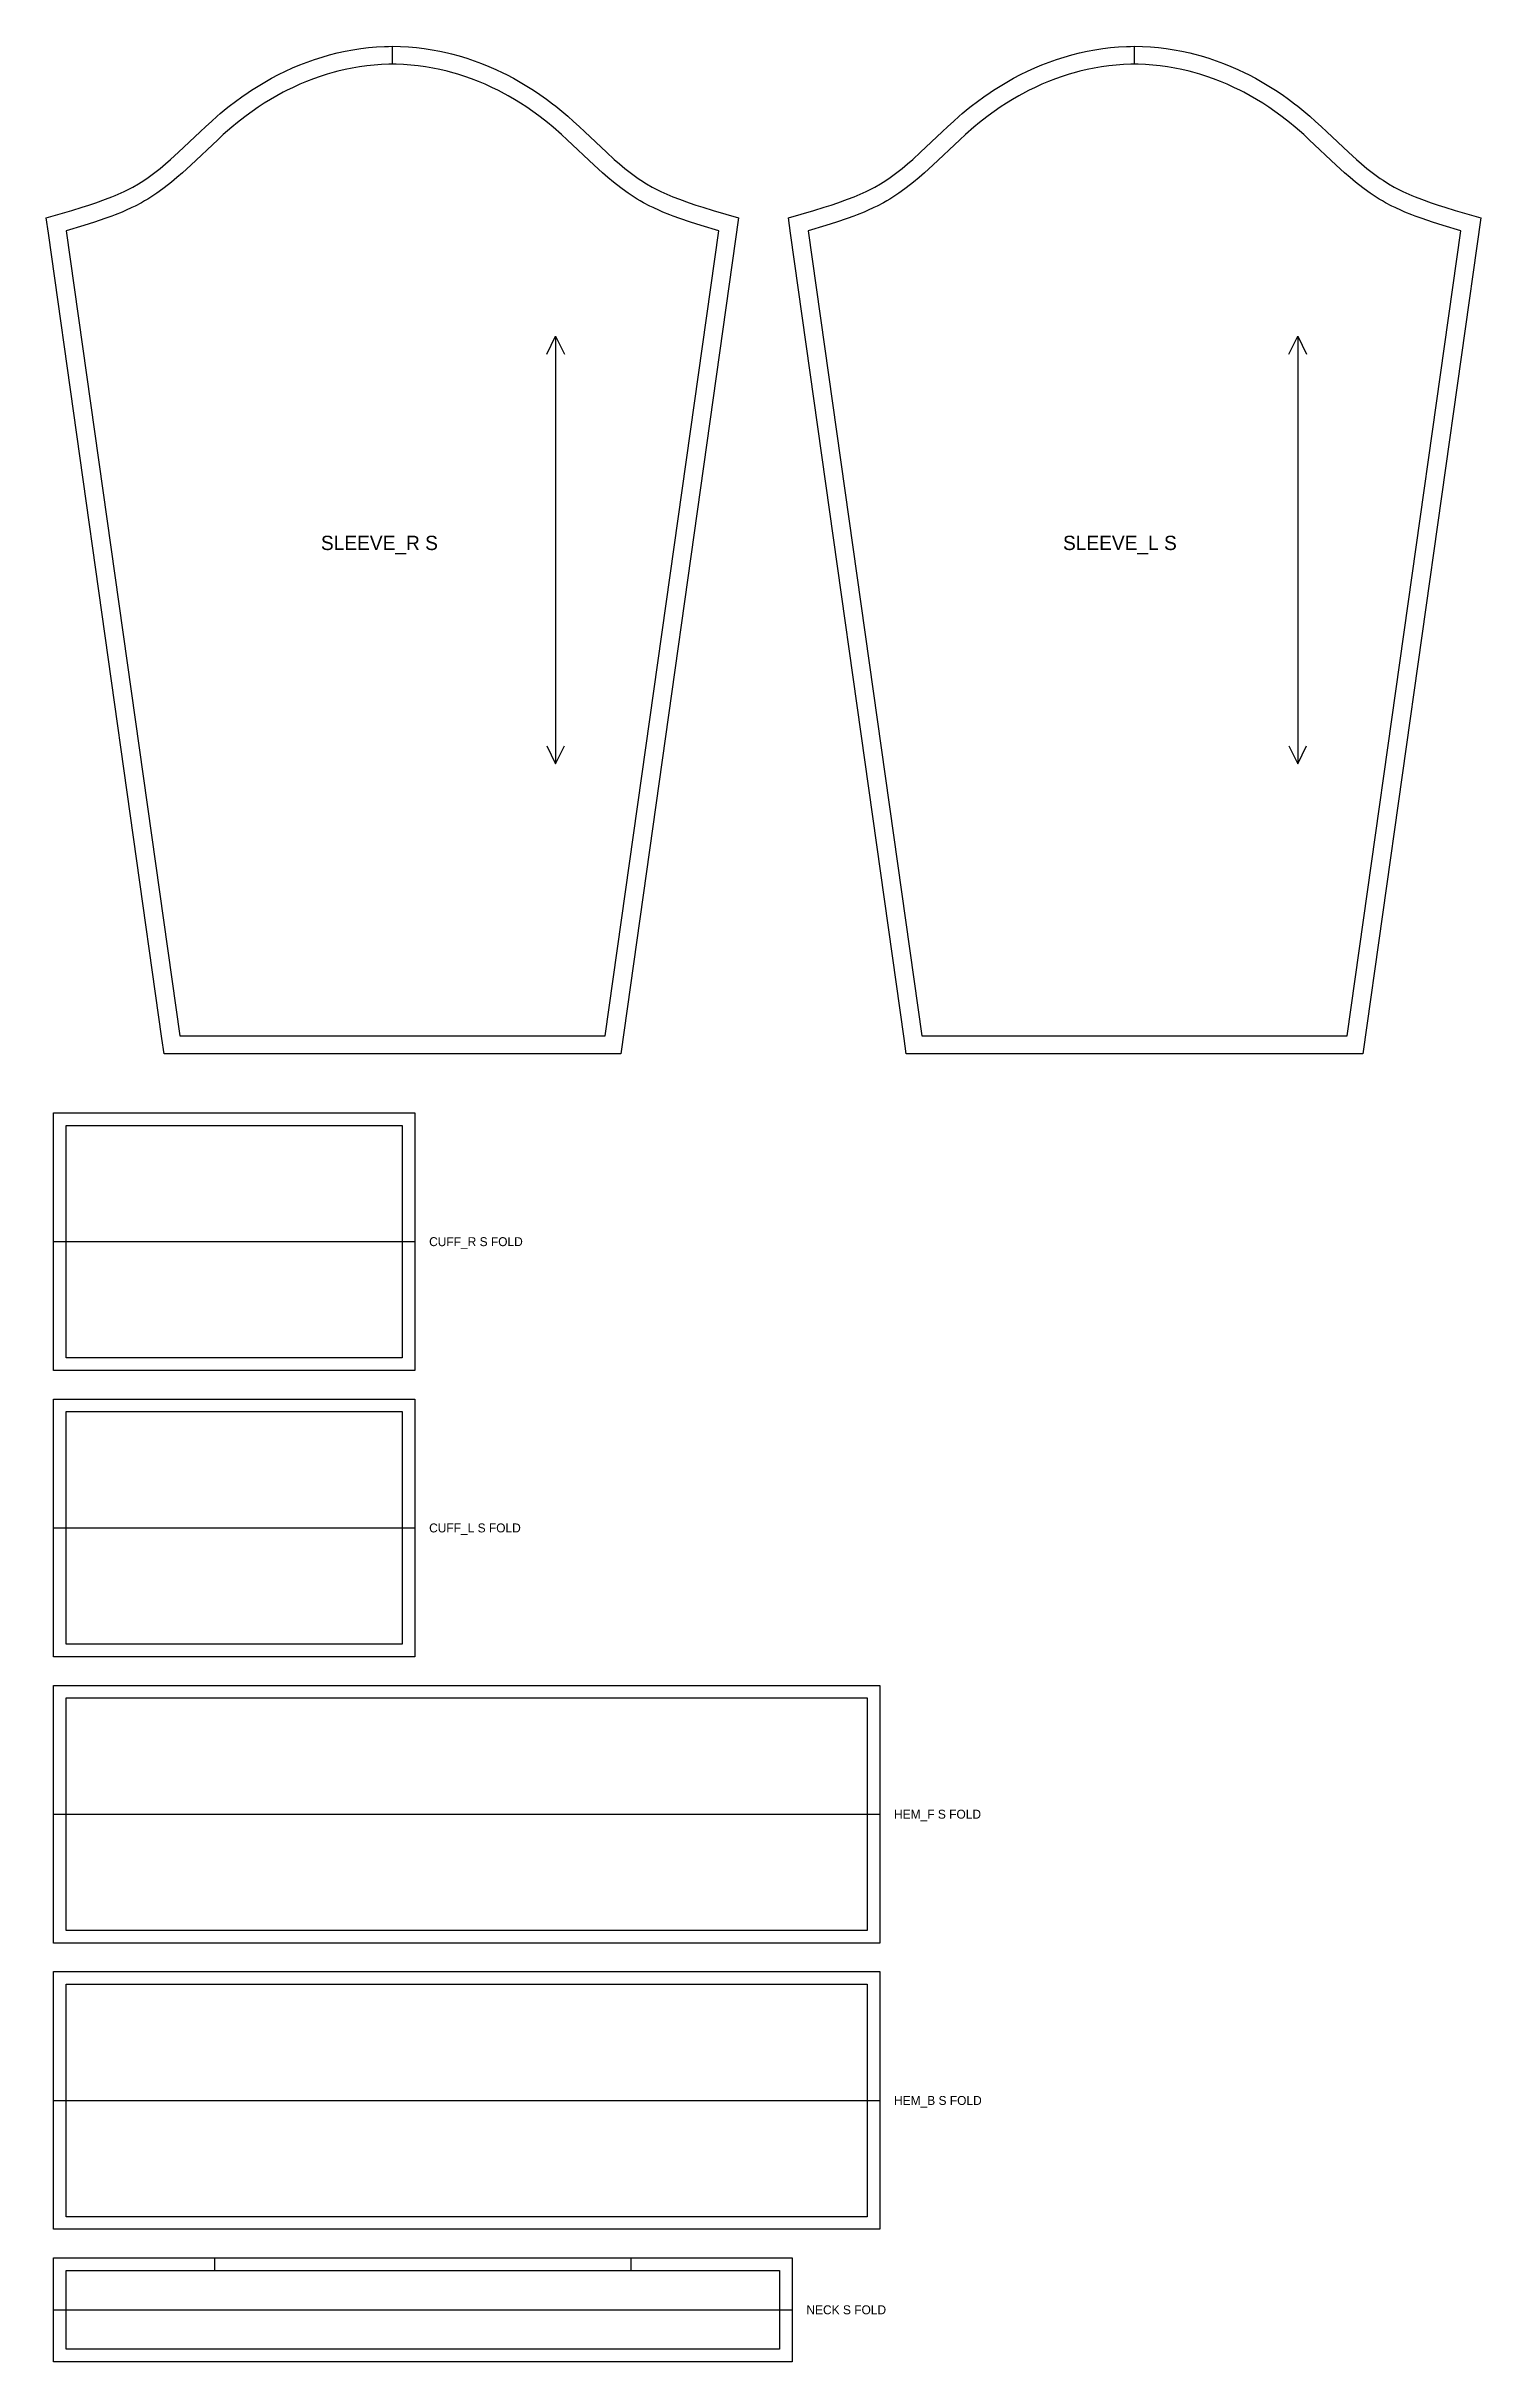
# Model space of a CAD drawing. Extents: x 24 to 1135, y 28 to 1984.
# Drawn here: x 24 to 826, y 28 to 1322 of the extents above; entities that cross this region are included whole.
import ezdxf

# ---------------------------------------------------------------- set-up
doc = ezdxf.new("R2010")
doc.units = 0
for name, color, linetype in [('CUT', 7, 'CONTINUOUS'), ('FOLD', 6, 'CONTINUOUS'), ('GRAIN', 3, 'CONTINUOUS'), ('NOTCH', 1, 'CONTINUOUS'), ('SEW', 5, 'CONTINUOUS'), ('TEXT', 2, 'CONTINUOUS')]:
    doc.layers.add(name, color=color, linetype=linetype)

msp = doc.modelspace()

# ---------------------------------------------------------------- texts
at = {"layer": 'TEXT'}
for s, height, p in [('SLEEVE_R S', 8, (177.5, 1040.55)), ('SLEEVE_L S', 8, (592.5, 1040.55)), ('CUFF_R S FOLD', 5, (238, 651.5)), ('CUFF_L S FOLD', 5, (238, 491.5)), ('HEM_F S FOLD', 5, (498, 331.5)), ('HEM_B S FOLD', 5, (498, 171.5)), ('NECK S FOLD', 5, (449, 54.5))]:
    msp.add_text(s, height=height, dxfattribs=at).set_placement(p)

# ---------------------------------------------------------------- linework, layer by layer
at = {"layer": 'CUT'}
for points in [[(25.098, 1217.603), (23.892, 1226.149), (38.112, 1230.352), (43.954, 1232.131), (47.78, 1233.347), (51.542, 1234.6), (57.048, 1236.573), (60.616, 1237.963), (62.366, 1238.685), (65.795, 1240.188), (67.472, 1240.971), (70.748, 1242.607), (72.345, 1243.461), (75.456, 1245.25), (76.997, 1246.203), (80.043, 1248.22), (83.053, 1250.382), (86.038, 1252.677), (87.523, 1253.872), (90.482, 1256.347), (93.434, 1258.925), (97.865, 1262.958), (109.914, 1274.344), (113.032, 1277.253), (116.212, 1280.156), (119.467, 1283.038), (121.126, 1284.465), (124.514, 1287.282), (126.22, 1288.648), (129.684, 1291.312), (133.216, 1293.885), (136.814, 1296.364), (138.637, 1297.567), (142.33, 1299.901), (144.199, 1301.03), (147.983, 1303.213), (149.897, 1304.265), (153.768, 1306.291), (157.694, 1308.208), (161.674, 1310.015), (165.706, 1311.708), (169.788, 1313.286), (173.917, 1314.745), (178.093, 1316.082), (182.345, 1317.304), (186.638, 1318.397), (190.968, 1319.356), (195.332, 1320.178), (199.724, 1320.859), (204.141, 1321.396), (208.579, 1321.784), (213.033, 1322.02), (215.266, 1322.08), (217.5, 1322.1), (221.967, 1322.02), (226.421, 1321.784), (230.859, 1321.396), (235.276, 1320.859), (239.668, 1320.178), (244.032, 1319.356), (248.362, 1318.397), (250.513, 1317.867), (254.787, 1316.709), (259.001, 1315.429), (263.154, 1314.03), (267.259, 1312.512), (271.316, 1310.876), (275.323, 1309.125), (279.276, 1307.263), (281.232, 1306.291), (285.103, 1304.265), (288.916, 1302.134), (292.67, 1299.901), (296.363, 1297.567), (299.993, 1295.136), (303.558, 1292.61), (307.056, 1289.991), (308.78, 1288.648), (312.192, 1285.881), (315.533, 1283.038), (318.788, 1280.156), (321.968, 1277.253), (325.086, 1274.344), (337.135, 1262.958), (341.566, 1258.925), (344.518, 1256.347), (347.477, 1253.872), (348.962, 1252.677), (351.947, 1250.382), (354.957, 1248.22), (356.475, 1247.193), (359.544, 1245.25), (362.655, 1243.461), (364.252, 1242.607), (367.528, 1240.971), (369.205, 1240.188), (372.634, 1238.685), (374.384, 1237.963), (377.952, 1236.573), (383.458, 1234.6), (387.22, 1233.347), (391.046, 1232.131), (396.888, 1230.352), (411.108, 1226.149), (345.188, 759), (89.812, 759), (88.598, 767.603)], [(440.098, 1217.603), (438.892, 1226.149), (453.112, 1230.352), (458.954, 1232.131), (462.78, 1233.347), (466.542, 1234.6), (472.048, 1236.573), (475.616, 1237.963), (477.366, 1238.685), (480.795, 1240.188), (482.472, 1240.971), (485.748, 1242.607), (487.345, 1243.461), (490.456, 1245.25), (491.997, 1246.203), (495.043, 1248.22), (498.053, 1250.382), (501.038, 1252.677), (502.523, 1253.872), (505.482, 1256.347), (508.434, 1258.925), (512.865, 1262.958), (524.914, 1274.344), (528.032, 1277.253), (531.212, 1280.156), (534.467, 1283.038), (536.126, 1284.465), (539.514, 1287.282), (541.22, 1288.648), (544.684, 1291.312), (548.216, 1293.885), (551.814, 1296.364), (553.637, 1297.567), (557.33, 1299.901), (559.199, 1301.03), (562.983, 1303.213), (564.897, 1304.265), (568.768, 1306.291), (572.694, 1308.208), (576.674, 1310.015), (580.706, 1311.708), (584.788, 1313.286), (588.917, 1314.745), (593.093, 1316.082), (597.345, 1317.304), (601.638, 1318.397), (605.968, 1319.356), (610.332, 1320.178), (614.724, 1320.859), (619.141, 1321.396), (623.579, 1321.784), (628.033, 1322.02), (630.266, 1322.08), (632.5, 1322.1), (636.967, 1322.02), (641.421, 1321.784), (645.859, 1321.396), (650.276, 1320.859), (654.668, 1320.178), (659.032, 1319.356), (663.362, 1318.397), (665.513, 1317.867), (669.787, 1316.709), (674.001, 1315.429), (678.154, 1314.03), (682.259, 1312.512), (686.316, 1310.876), (690.323, 1309.125), (694.276, 1307.263), (696.232, 1306.291), (700.103, 1304.265), (703.916, 1302.134), (707.67, 1299.901), (711.363, 1297.567), (714.993, 1295.136), (718.558, 1292.61), (722.056, 1289.991), (723.78, 1288.648), (727.192, 1285.881), (730.533, 1283.038), (733.788, 1280.156), (736.968, 1277.253), (740.086, 1274.344), (752.135, 1262.958), (756.566, 1258.925), (759.518, 1256.347), (762.477, 1253.872), (763.962, 1252.677), (766.947, 1250.382), (769.957, 1248.22), (771.475, 1247.193), (774.544, 1245.25), (777.655, 1243.461), (779.252, 1242.607), (782.528, 1240.971), (784.205, 1240.188), (787.634, 1238.685), (789.384, 1237.963), (792.952, 1236.573), (798.458, 1234.6), (802.22, 1233.347), (806.046, 1232.131), (811.888, 1230.352), (826.108, 1226.149), (760.188, 759), (504.812, 759), (503.598, 767.603)], [(28, 726), (230, 726), (230, 582), (28, 582)], [(28, 566), (230, 566), (230, 422), (28, 422)], [(28, 406), (490, 406), (490, 262), (28, 262)], [(28, 246), (490, 246), (490, 102), (28, 102)], [(28, 86), (441, 86), (441, 28), (28, 28)]]:
    msp.add_lwpolyline(points, close=True, dxfattribs=at)
at = {"layer": 'FOLD'}
for points in [[(28, 654), (230, 654)], [(28, 494), (230, 494)], [(28, 334), (490, 334)], [(28, 174), (490, 174)], [(28, 57), (441, 57)]]:
    msp.add_lwpolyline(points, dxfattribs=at)
at = {"layer": 'GRAIN'}
for points in [[(303.75, 1150.032), (308.75, 1160.032), (313.75, 1150.032)], [(308.75, 1160.032), (308.75, 921.068)], [(718.75, 1150.032), (723.75, 1160.032), (728.75, 1150.032)], [(723.75, 1160.032), (723.75, 921.068)], [(303.75, 931.068), (308.75, 921.068), (313.75, 931.068)], [(718.75, 931.068), (723.75, 921.068), (728.75, 931.068)]]:
    msp.add_lwpolyline(points, dxfattribs=at)
at = {"layer": 'NOTCH'}
for points in [[(217.5, 1312.1), (217.5, 1322.1)], [(632.5, 1312.1), (632.5, 1322.1)], [(118.072, 79), (118.072, 86)], [(350.928, 79), (350.928, 86)]]:
    msp.add_lwpolyline(points, dxfattribs=at)
at = {"layer": 'SEW'}
for points in [[(35, 1219), (98.5, 769), (336.5, 769), (400, 1219), (390.049, 1221.973), (384.129, 1223.837), (378.279, 1225.813), (374.431, 1227.213), (372.525, 1227.943), (368.755, 1229.468), (366.893, 1230.268), (363.219, 1231.947), (361.41, 1232.83), (357.85, 1234.691), (356.101, 1235.672), (354.375, 1236.689), (352.653, 1237.754), (350.953, 1238.856), (349.275, 1239.992), (345.977, 1242.359), (342.749, 1244.842), (341.158, 1246.121), (338.017, 1248.749), (334.92, 1251.454), (330.336, 1255.625), (327.307, 1258.46), (318.234, 1267.059), (315.182, 1269.908), (312.098, 1272.723), (307.393, 1276.85), (304.188, 1279.515), (302.582, 1280.8), (299.323, 1283.307), (296.002, 1285.726), (292.621, 1288.055), (289.182, 1290.293), (285.688, 1292.436), (282.139, 1294.483), (278.539, 1296.431), (276.719, 1297.367), (273.044, 1299.162), (269.322, 1300.851), (265.554, 1302.434), (261.744, 1303.907), (257.892, 1305.268), (254, 1306.514), (250.04, 1307.652), (248.047, 1308.176), (244.039, 1309.13), (240.002, 1309.957), (235.943, 1310.655), (231.864, 1311.219), (227.771, 1311.647), (223.667, 1311.936), (219.556, 1312.082), (217.5, 1312.1), (215.444, 1312.082), (211.333, 1311.936), (207.229, 1311.647), (203.136, 1311.219), (199.057, 1310.655), (194.998, 1309.957), (190.961, 1309.13), (186.953, 1308.176), (184.96, 1307.652), (181, 1306.514), (177.108, 1305.268), (173.256, 1303.907), (169.446, 1302.434), (165.678, 1300.851), (161.956, 1299.162), (158.281, 1297.367), (156.461, 1296.431), (152.861, 1294.483), (149.312, 1292.436), (145.818, 1290.293), (142.379, 1288.055), (138.998, 1285.726), (135.677, 1283.307), (132.418, 1280.8), (130.812, 1279.515), (127.607, 1276.85), (122.902, 1272.723), (119.818, 1269.908), (116.766, 1267.059), (107.693, 1258.46), (104.664, 1255.625), (100.08, 1251.454), (96.983, 1248.749), (93.842, 1246.121), (92.251, 1244.842), (89.023, 1242.359), (85.725, 1239.992), (84.047, 1238.856), (82.347, 1237.754), (80.625, 1236.689), (78.899, 1235.672), (77.15, 1234.691), (73.59, 1232.83), (71.781, 1231.947), (68.107, 1230.268), (66.245, 1229.468), (62.475, 1227.943), (60.569, 1227.213), (56.721, 1225.813), (50.871, 1223.837), (44.951, 1221.973)], [(450, 1219), (513.5, 769), (751.5, 769), (815, 1219), (805.049, 1221.973), (799.129, 1223.837), (793.279, 1225.813), (789.431, 1227.213), (787.525, 1227.943), (783.755, 1229.468), (781.893, 1230.268), (778.219, 1231.947), (776.41, 1232.83), (772.85, 1234.691), (771.101, 1235.672), (769.375, 1236.689), (767.653, 1237.754), (765.953, 1238.856), (764.275, 1239.992), (760.977, 1242.359), (757.749, 1244.842), (756.158, 1246.121), (753.017, 1248.749), (749.92, 1251.454), (745.336, 1255.625), (742.307, 1258.46), (733.234, 1267.059), (730.182, 1269.908), (727.098, 1272.723), (722.393, 1276.85), (719.188, 1279.515), (717.582, 1280.8), (714.323, 1283.307), (711.002, 1285.726), (707.621, 1288.055), (704.182, 1290.293), (700.688, 1292.436), (697.139, 1294.483), (693.539, 1296.431), (691.719, 1297.367), (688.044, 1299.162), (684.322, 1300.851), (680.554, 1302.434), (676.744, 1303.907), (672.892, 1305.268), (669, 1306.514), (665.04, 1307.652), (663.047, 1308.176), (659.039, 1309.13), (655.002, 1309.957), (650.943, 1310.655), (646.864, 1311.219), (642.771, 1311.647), (638.667, 1311.936), (634.556, 1312.082), (632.5, 1312.1), (630.444, 1312.082), (626.333, 1311.936), (622.229, 1311.647), (618.136, 1311.219), (614.057, 1310.655), (609.998, 1309.957), (605.961, 1309.13), (601.953, 1308.176), (599.96, 1307.652), (596, 1306.514), (592.108, 1305.268), (588.256, 1303.907), (584.446, 1302.434), (580.678, 1300.851), (576.956, 1299.162), (573.281, 1297.367), (571.461, 1296.431), (567.861, 1294.483), (564.312, 1292.436), (560.818, 1290.293), (557.379, 1288.055), (553.998, 1285.726), (550.677, 1283.307), (547.418, 1280.8), (545.812, 1279.515), (542.607, 1276.85), (537.902, 1272.723), (534.818, 1269.908), (531.766, 1267.059), (522.693, 1258.46), (519.664, 1255.625), (515.08, 1251.454), (511.983, 1248.749), (508.842, 1246.121), (507.251, 1244.842), (504.023, 1242.359), (500.725, 1239.992), (499.047, 1238.856), (497.347, 1237.754), (495.625, 1236.689), (493.899, 1235.672), (492.15, 1234.691), (488.59, 1232.83), (486.781, 1231.947), (483.107, 1230.268), (481.245, 1229.468), (477.475, 1227.943), (475.569, 1227.213), (471.721, 1225.813), (465.871, 1223.837), (459.951, 1221.973)], [(35, 719), (223, 719), (223, 589), (35, 589)], [(35, 559), (223, 559), (223, 429), (35, 429)], [(35, 399), (483, 399), (483, 269), (35, 269)], [(35, 239), (483, 239), (483, 109), (35, 109)], [(35, 79), (434, 79), (434, 35), (35, 35)]]:
    msp.add_lwpolyline(points, close=True, dxfattribs=at)

msp.set_redraw_order([(e.dxf.handle, doc.entitydb.next_handle()) for e in msp.query("TEXT MTEXT ATTDEF DIMENSION ARC_DIMENSION")])  # texts and dimensions are drawn at this point

doc.saveas('drawing.dxf')
